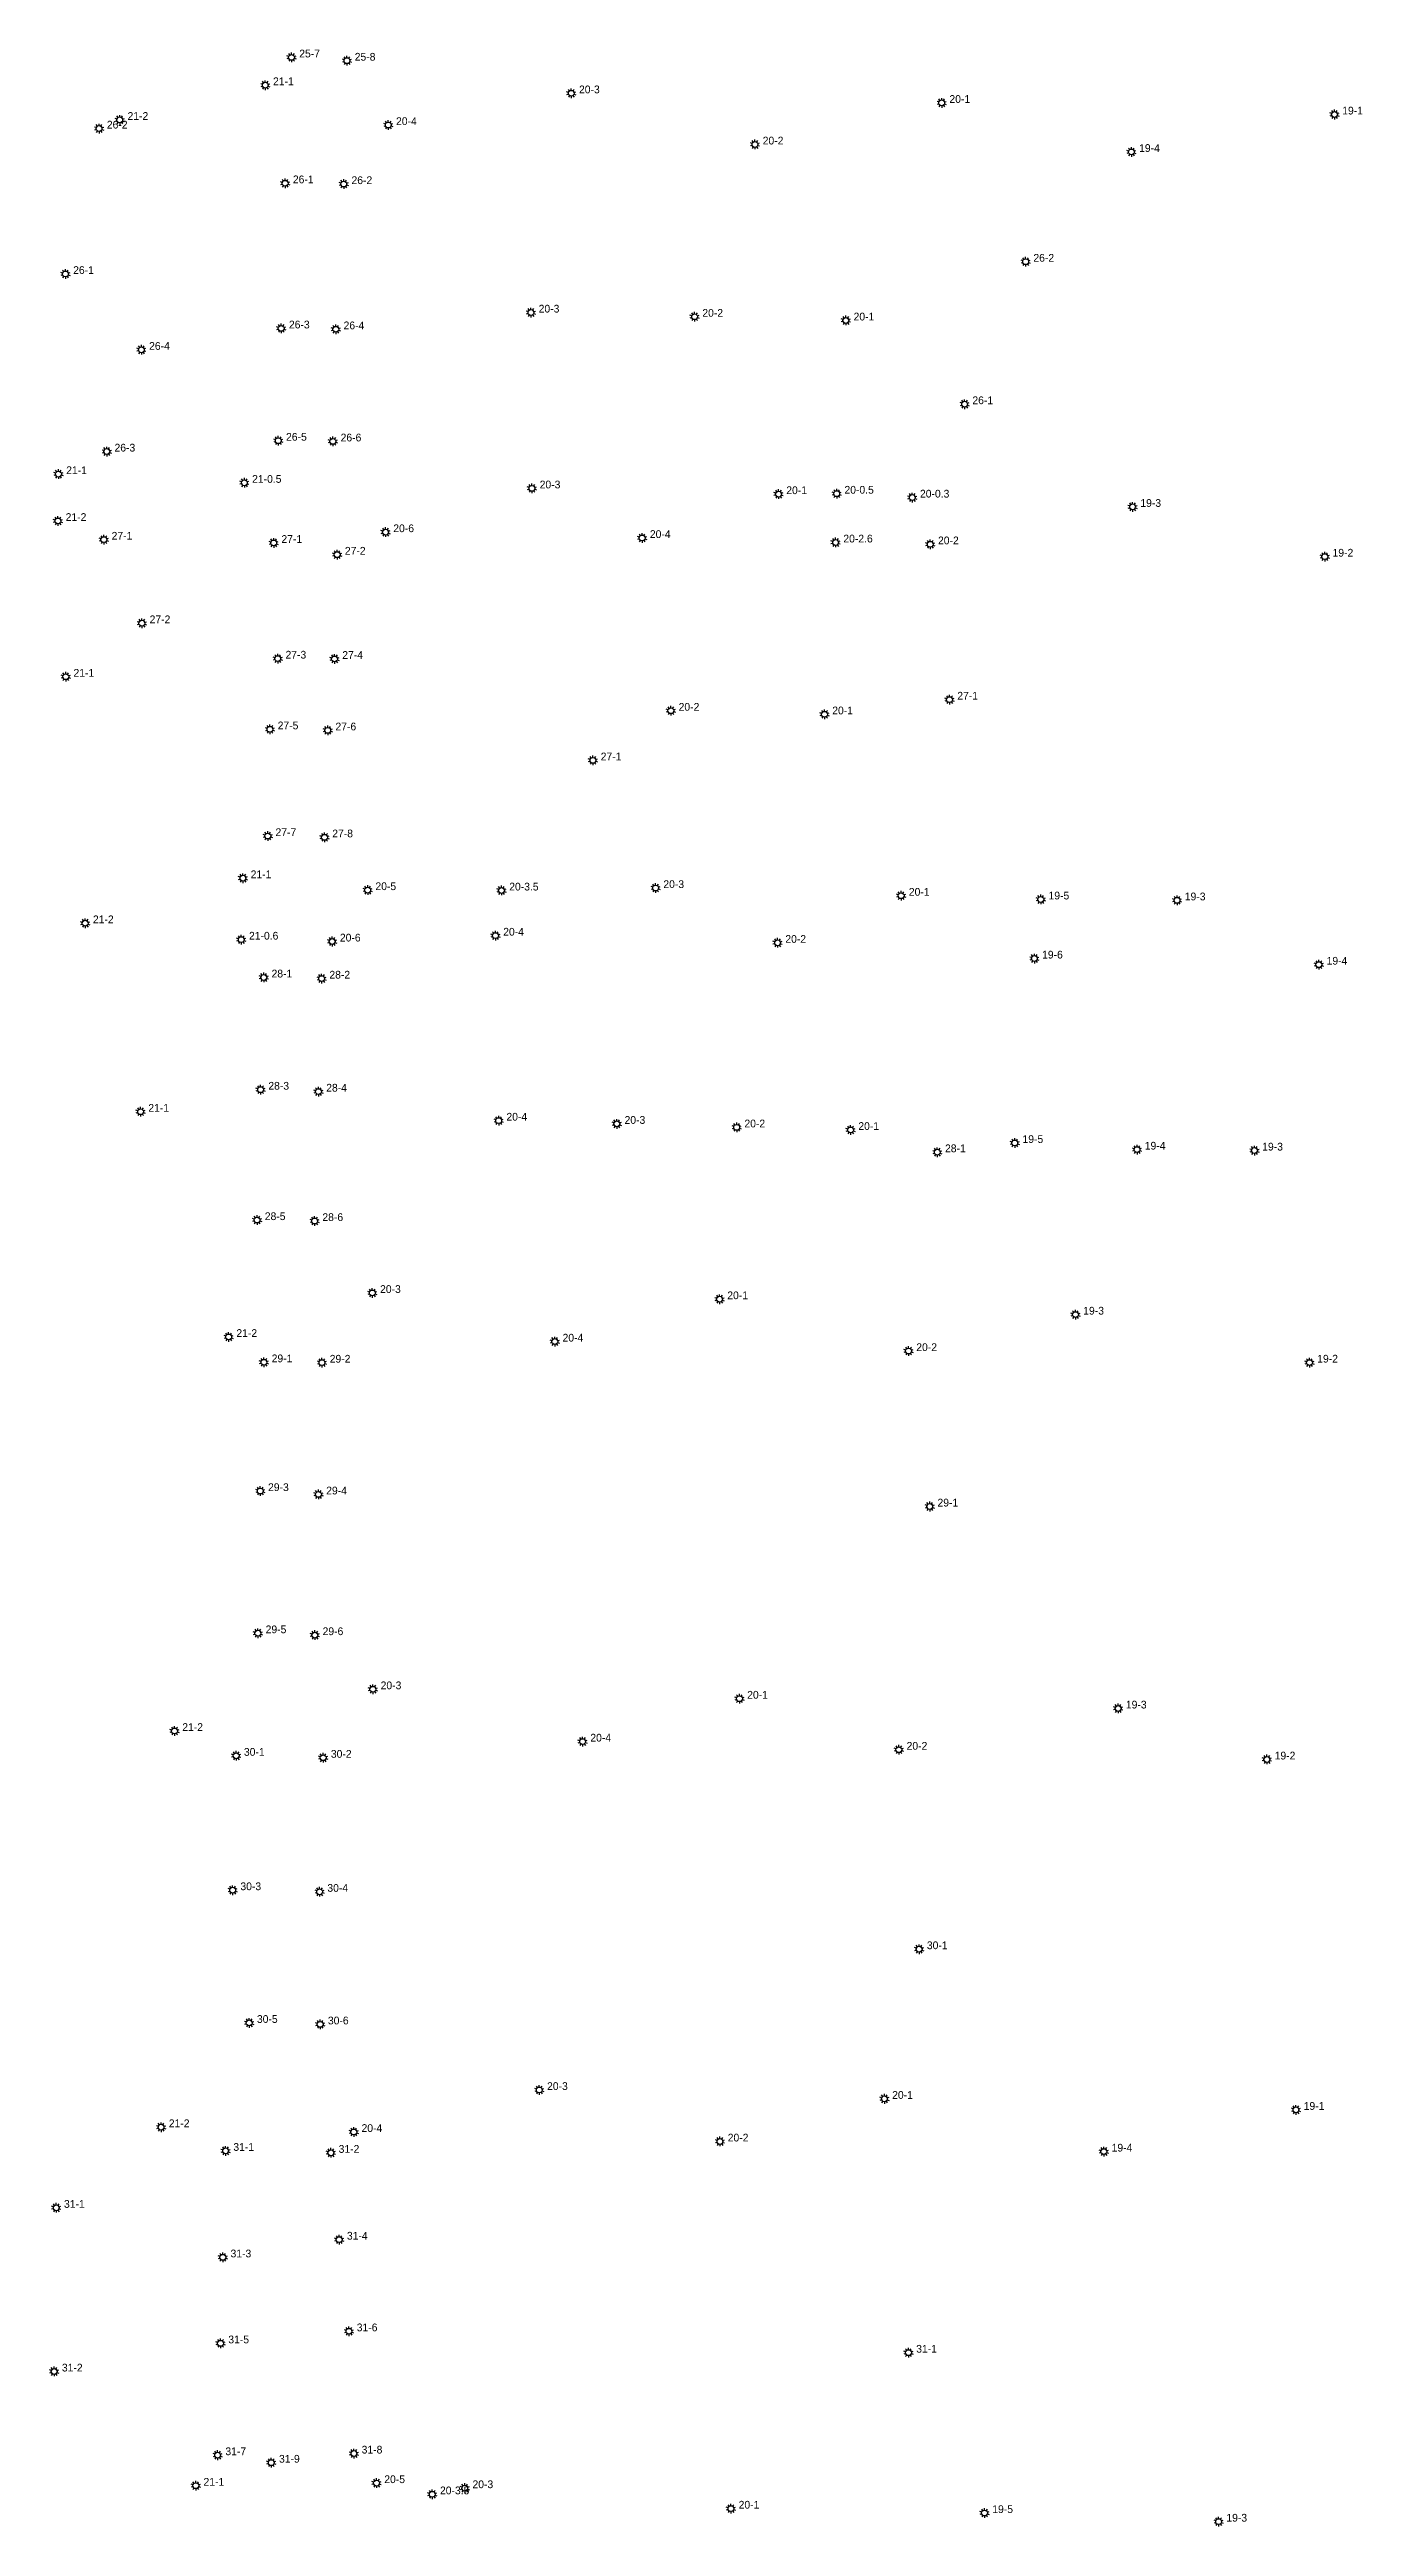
# Model space of a CAD drawing. Extents: x 486468 to 494393, y 5455952 to 5461583.
# Drawn here: x 488800 to 489139, y 5456065 to 5456704 of the extents above; entities that cross this region are included whole.
import ezdxf

# ---------------------------------------------------------------- set-up
doc = ezdxf.new("R2010")
doc.units = 0
doc.layers.add('Level 0', color=7, linetype='Continuous')
doc.layers.add('StreetLightingPoles', color=7, linetype='Continuous')

msp = doc.modelspace()

# ---------------------------------------------------------------- texts
at = {"layer": 'StreetLightingPoles'}
for s, p in [('25-7', (488864.57, 5456702.271)), ('25-8', (488878.894, 5456701.429)), ('21-1', (488857.795, 5456695.095)), ('20-3', (488936.815, 5456693.004)), ('20-1', (489032.477, 5456690.522)), ('19-1', (489133.927, 5456687.525)), ('26-2', (488814.873, 5456683.895)), ('21-2', (488820.212, 5456686.128)), ('20-4', (488889.567, 5456684.807)), ('20-2', (488984.256, 5456679.785)), ('19-4', (489081.469, 5456677.858)), ('26-1', (488862.92, 5456669.767)), ('26-2', (488878.06, 5456669.553)), ('26-2', (489054.168, 5456649.509)), ('26-1', (488806.177, 5456646.343)), ('20-3', (488926.4, 5456636.376)), ('20-2', (488968.67, 5456635.289)), ('26-3', (488861.903, 5456632.275)), ('26-4', (488876.012, 5456632.055)), ('20-1', (489007.729, 5456634.327)), ('26-4', (488825.795, 5456626.749)), ('26-1', (489038.413, 5456612.711)), ('26-5', (488861.161, 5456603.277)), ('26-3', (488816.858, 5456600.482)), ('26-6', (488875.251, 5456603.092)), ('21-1', (488804.379, 5456594.652)), ('21-0.5', (488852.4, 5456592.406)), ('20-3', (488926.661, 5456590.962)), ('20-1', (488990.347, 5456589.478)), ('20-0.5', (489005.371, 5456589.598)), ('20-0.3', (489024.877, 5456588.595)), ('19-3', (489081.786, 5456586.19)), ('21-2', (488804.24, 5456582.554)), ('27-1', (488816.114, 5456577.722)), ('20-6', (488888.856, 5456579.657)), ('20-4', (488955.117, 5456578.158)), ('27-1', (488859.963, 5456576.881)), ('27-2', (488876.357, 5456573.842)), ('20-2.6', (489005.084, 5456576.993)), ('20-2', (489029.53, 5456576.525)), ('19-2', (489131.42, 5456573.34)), ('27-2', (488825.923, 5456556.143)), ('27-3', (488861.014, 5456547.007)), ('27-4', (488875.678, 5456546.923)), ('21-1', (488806.269, 5456542.319)), ('20-2', (488962.547, 5456533.535)), ('27-1', (489034.507, 5456536.405)), ('27-5', (488858.999, 5456528.74)), ('27-6', (488873.928, 5456528.465)), ('20-1', (489002.221, 5456532.613)), ('27-1', (488942.415, 5456520.717)), ('27-7', (488858.439, 5456501.168)), ('27-8', (488873.092, 5456500.843)), ('21-1', (488852.018, 5456490.293)), ('20-5', (488884.239, 5456487.212)), ('20-3.5', (488918.796, 5456487.112)), ('20-3', (488958.601, 5456487.745)), ('20-1', (489022, 5456485.761)), ('19-5', (489058.074, 5456484.803)), ('19-3', (489093.268, 5456484.57)), ('21-2', (488811.288, 5456478.657)), ('20-4', (488917.241, 5456475.456)), ('21-0.6', (488851.591, 5456474.424)), ('20-6', (488875.069, 5456473.938)), ('20-2', (488990.104, 5456473.597)), ('19-6', (489056.411, 5456469.541)), ('28-1', (488857.41, 5456464.648)), ('28-2', (488872.353, 5456464.363)), ('19-4', (489129.887, 5456467.954)), ('28-3', (488856.584, 5456435.671)), ('28-4', (488871.529, 5456435.17)), ('21-1', (488825.59, 5456429.974)), ('20-4', (488918.07, 5456427.678)), ('20-3', (488948.581, 5456426.846)), ('20-2', (488979.534, 5456425.935)), ('20-1', (489008.958, 5456425.272)), ('28-1', (489031.346, 5456419.518)), ('19-5', (489051.352, 5456421.903)), ('19-4', (489082.925, 5456420.197)), ('19-3', (489113.256, 5456419.953)), ('28-5', (488855.672, 5456401.991)), ('28-6', (488870.542, 5456401.754)), ('20-3', (488885.441, 5456383.173)), ('20-1', (488975.114, 5456381.56)), ('19-3', (489067.035, 5456377.582)), ('21-2', (488848.338, 5456371.809)), ('20-4', (488932.565, 5456370.615)), ('20-2', (489023.927, 5456368.172)), ('29-1', (488857.447, 5456365.272)), ('29-2', (488872.434, 5456365.173)), ('19-2', (489127.466, 5456365.189)), ('29-3', (488856.51, 5456332.01)), ('29-4', (488871.526, 5456331.138)), ('29-1', (489029.399, 5456328.019)), ('29-5', (488855.889, 5456295.288)), ('29-6', (488870.599, 5456294.795)), ('20-3', (488885.586, 5456280.824)), ('20-1', (488980.253, 5456278.386)), ('19-3', (489078.05, 5456275.855)), ('21-2', (488834.356, 5456270.046)), ('20-4', (488939.746, 5456267.308)), ('20-2', (489021.423, 5456265.203)), ('30-1', (488850.282, 5456263.638)), ('30-2', (488872.737, 5456263.128)), ('19-2', (489116.471, 5456262.686)), ('30-3', (488849.371, 5456228.929)), ('30-4', (488871.828, 5456228.516)), ('30-1', (489026.651, 5456213.692)), ('30-5', (488853.635, 5456194.655)), ('30-6', (488871.97, 5456194.27)), ('20-3', (488928.566, 5456177.331)), ('20-1', (489017.688, 5456175.04)), ('19-1', (489123.974, 5456172.197)), ('21-2', (488830.879, 5456167.718)), ('20-4', (488880.652, 5456166.486)), ('20-2', (488975.222, 5456164.024)), ('31-1', (488847.542, 5456161.605)), ('31-2', (488874.738, 5456161.098)), ('19-4', (489074.365, 5456161.419)), ('31-1', (488803.814, 5456146.893)), ('31-4', (488876.875, 5456138.68)), ('31-3', (488846.824, 5456134.103)), ('31-5', (488846.245, 5456111.896)), ('31-6', (488879.413, 5456115.01)), ('31-2', (488803.267, 5456104.622)), ('31-1', (489023.904, 5456109.483)), ('31-7', (488845.491, 5456083.011)), ('31-9', (488859.342, 5456081.075)), ('31-8', (488880.684, 5456083.434)), ('21-1', (488839.846, 5456075.124)), ('20-5', (488886.53, 5456075.795)), ('20-3.5', (488900.914, 5456072.905)), ('20-3', (488909.304, 5456074.489)), ('20-1', (488978.047, 5456069.204)), ('19-5', (489043.545, 5456068.067)), ('19-3', (489104.001, 5456065.849))]:
    msp.add_text(s, height=2, dxfattribs=at).set_placement(p)

# ---------------------------------------------------------------- blocks, each defined once
blk = doc.blocks.new('Light')
at = {"layer": 'Level 0'}
for p, q in [((-0.71, 0.23), (-1.19, 0.39)), ((-0.44, 0.61), (-0.73, 1.01)), ((0, 0.75), (0, 1.25)), ((0.44, 0.61), (0.73, 1.01)), ((0.71, 0.23), (1.19, 0.39)), ((-0.71, -0.23), (-1.19, -0.39)), ((-0.44, -0.61), (-0.73, -1.01)), ((0, -0.75), (0, -1.25)), ((0.44, -0.61), (0.73, -1.01)), ((0.71, -0.23), (1.19, -0.39))]:
    blk.add_line(p, q, dxfattribs=at)
blk.add_circle((0, 0), 0.75, dxfattribs=at)

# ---------------------------------------------------------------- block references
at = {"layer": 'StreetLightingPoles'}
for p in [(488862.57, 5456702.271), (488876.894, 5456701.429), (488855.795, 5456695.095), (488934.815, 5456693.004), (489030.477, 5456690.522), (489131.927, 5456687.525), (488812.873, 5456683.895), (488818.212, 5456686.128), (488887.567, 5456684.807), (488982.256, 5456679.785), (489079.469, 5456677.858), (488860.92, 5456669.767), (488876.06, 5456669.553), (489052.168, 5456649.509), (488804.177, 5456646.343), (488924.4, 5456636.376), (488859.903, 5456632.275), (488874.012, 5456632.055), (488966.67, 5456635.289), (489005.729, 5456634.327), (488823.795, 5456626.749), (489036.413, 5456612.711), (488814.858, 5456600.482), (488859.161, 5456603.277), (488873.251, 5456603.092), (488802.379, 5456594.652), (488850.4, 5456592.406), (488924.661, 5456590.962), (488988.347, 5456589.478), (489003.371, 5456589.598), (489022.877, 5456588.595), (489079.786, 5456586.19), (488802.24, 5456582.554), (488886.856, 5456579.657), (488814.114, 5456577.722), (488857.963, 5456576.881), (488874.357, 5456573.842), (488953.117, 5456578.158), (489003.084, 5456576.993), (489027.53, 5456576.525), (489129.42, 5456573.34), (488823.923, 5456556.143), (488859.014, 5456547.007), (488873.678, 5456546.923), (488804.269, 5456542.319), (489032.507, 5456536.405), (488856.999, 5456528.74), (488871.928, 5456528.465), (488960.547, 5456533.535), (489000.221, 5456532.613), (488940.415, 5456520.717), (488856.439, 5456501.168), (488871.092, 5456500.843), (488850.018, 5456490.293), (488882.239, 5456487.212), (488916.796, 5456487.112), (488956.601, 5456487.745), (489020, 5456485.761), (489056.074, 5456484.803), (489091.268, 5456484.57), (488809.288, 5456478.657), (488849.591, 5456474.424), (488873.069, 5456473.938), (488915.241, 5456475.456), (488988.104, 5456473.597), (488855.41, 5456464.648), (488870.353, 5456464.363), (489054.411, 5456469.541), (489127.887, 5456467.954), (488854.584, 5456435.671), (488869.529, 5456435.17), (488823.59, 5456429.974), (488916.07, 5456427.678), (488946.581, 5456426.846), (488977.534, 5456425.935), (489006.958, 5456425.272), (489029.346, 5456419.518), (489049.352, 5456421.903), (489080.925, 5456420.197), (489111.256, 5456419.953), (488853.672, 5456401.991), (488868.542, 5456401.754), (488883.441, 5456383.173), (488973.114, 5456381.56), (489065.035, 5456377.582), (488846.338, 5456371.809), (488930.565, 5456370.615), (489021.927, 5456368.172), (488855.447, 5456365.272), (488870.434, 5456365.173), (489125.466, 5456365.189), (488854.51, 5456332.01), (488869.526, 5456331.138), (489027.399, 5456328.019), (488853.889, 5456295.288), (488868.599, 5456294.795), (488883.586, 5456280.824), (488978.253, 5456278.386), (489076.05, 5456275.855), (488832.356, 5456270.046), (488937.746, 5456267.308), (489019.423, 5456265.203), (488848.282, 5456263.638), (488870.737, 5456263.128), (489114.471, 5456262.686), (488847.371, 5456228.929), (488869.828, 5456228.516), (489024.651, 5456213.692), (488851.635, 5456194.655), (488869.97, 5456194.27), (488926.566, 5456177.331), (489015.688, 5456175.04), (489121.974, 5456172.197), (488828.879, 5456167.718), (488878.652, 5456166.486), (488973.222, 5456164.024), (488845.542, 5456161.605), (488872.738, 5456161.098), (489072.365, 5456161.419), (488801.814, 5456146.893), (488874.875, 5456138.68), (488844.824, 5456134.103), (488844.245, 5456111.896), (488877.413, 5456115.01), (489021.904, 5456109.483), (488801.267, 5456104.622), (488843.491, 5456083.011), (488857.342, 5456081.075), (488878.684, 5456083.434), (488837.846, 5456075.124), (488884.53, 5456075.795), (488907.304, 5456074.489), (488898.914, 5456072.905), (488976.047, 5456069.204), (489041.545, 5456068.067), (489102.001, 5456065.849)]:
    msp.add_blockref('Light', p, dxfattribs=at)

msp.set_redraw_order([(e.dxf.handle, doc.entitydb.next_handle()) for e in msp.query("TEXT MTEXT ATTDEF DIMENSION ARC_DIMENSION")])  # texts and dimensions are drawn at this point

doc.saveas('drawing.dxf')
